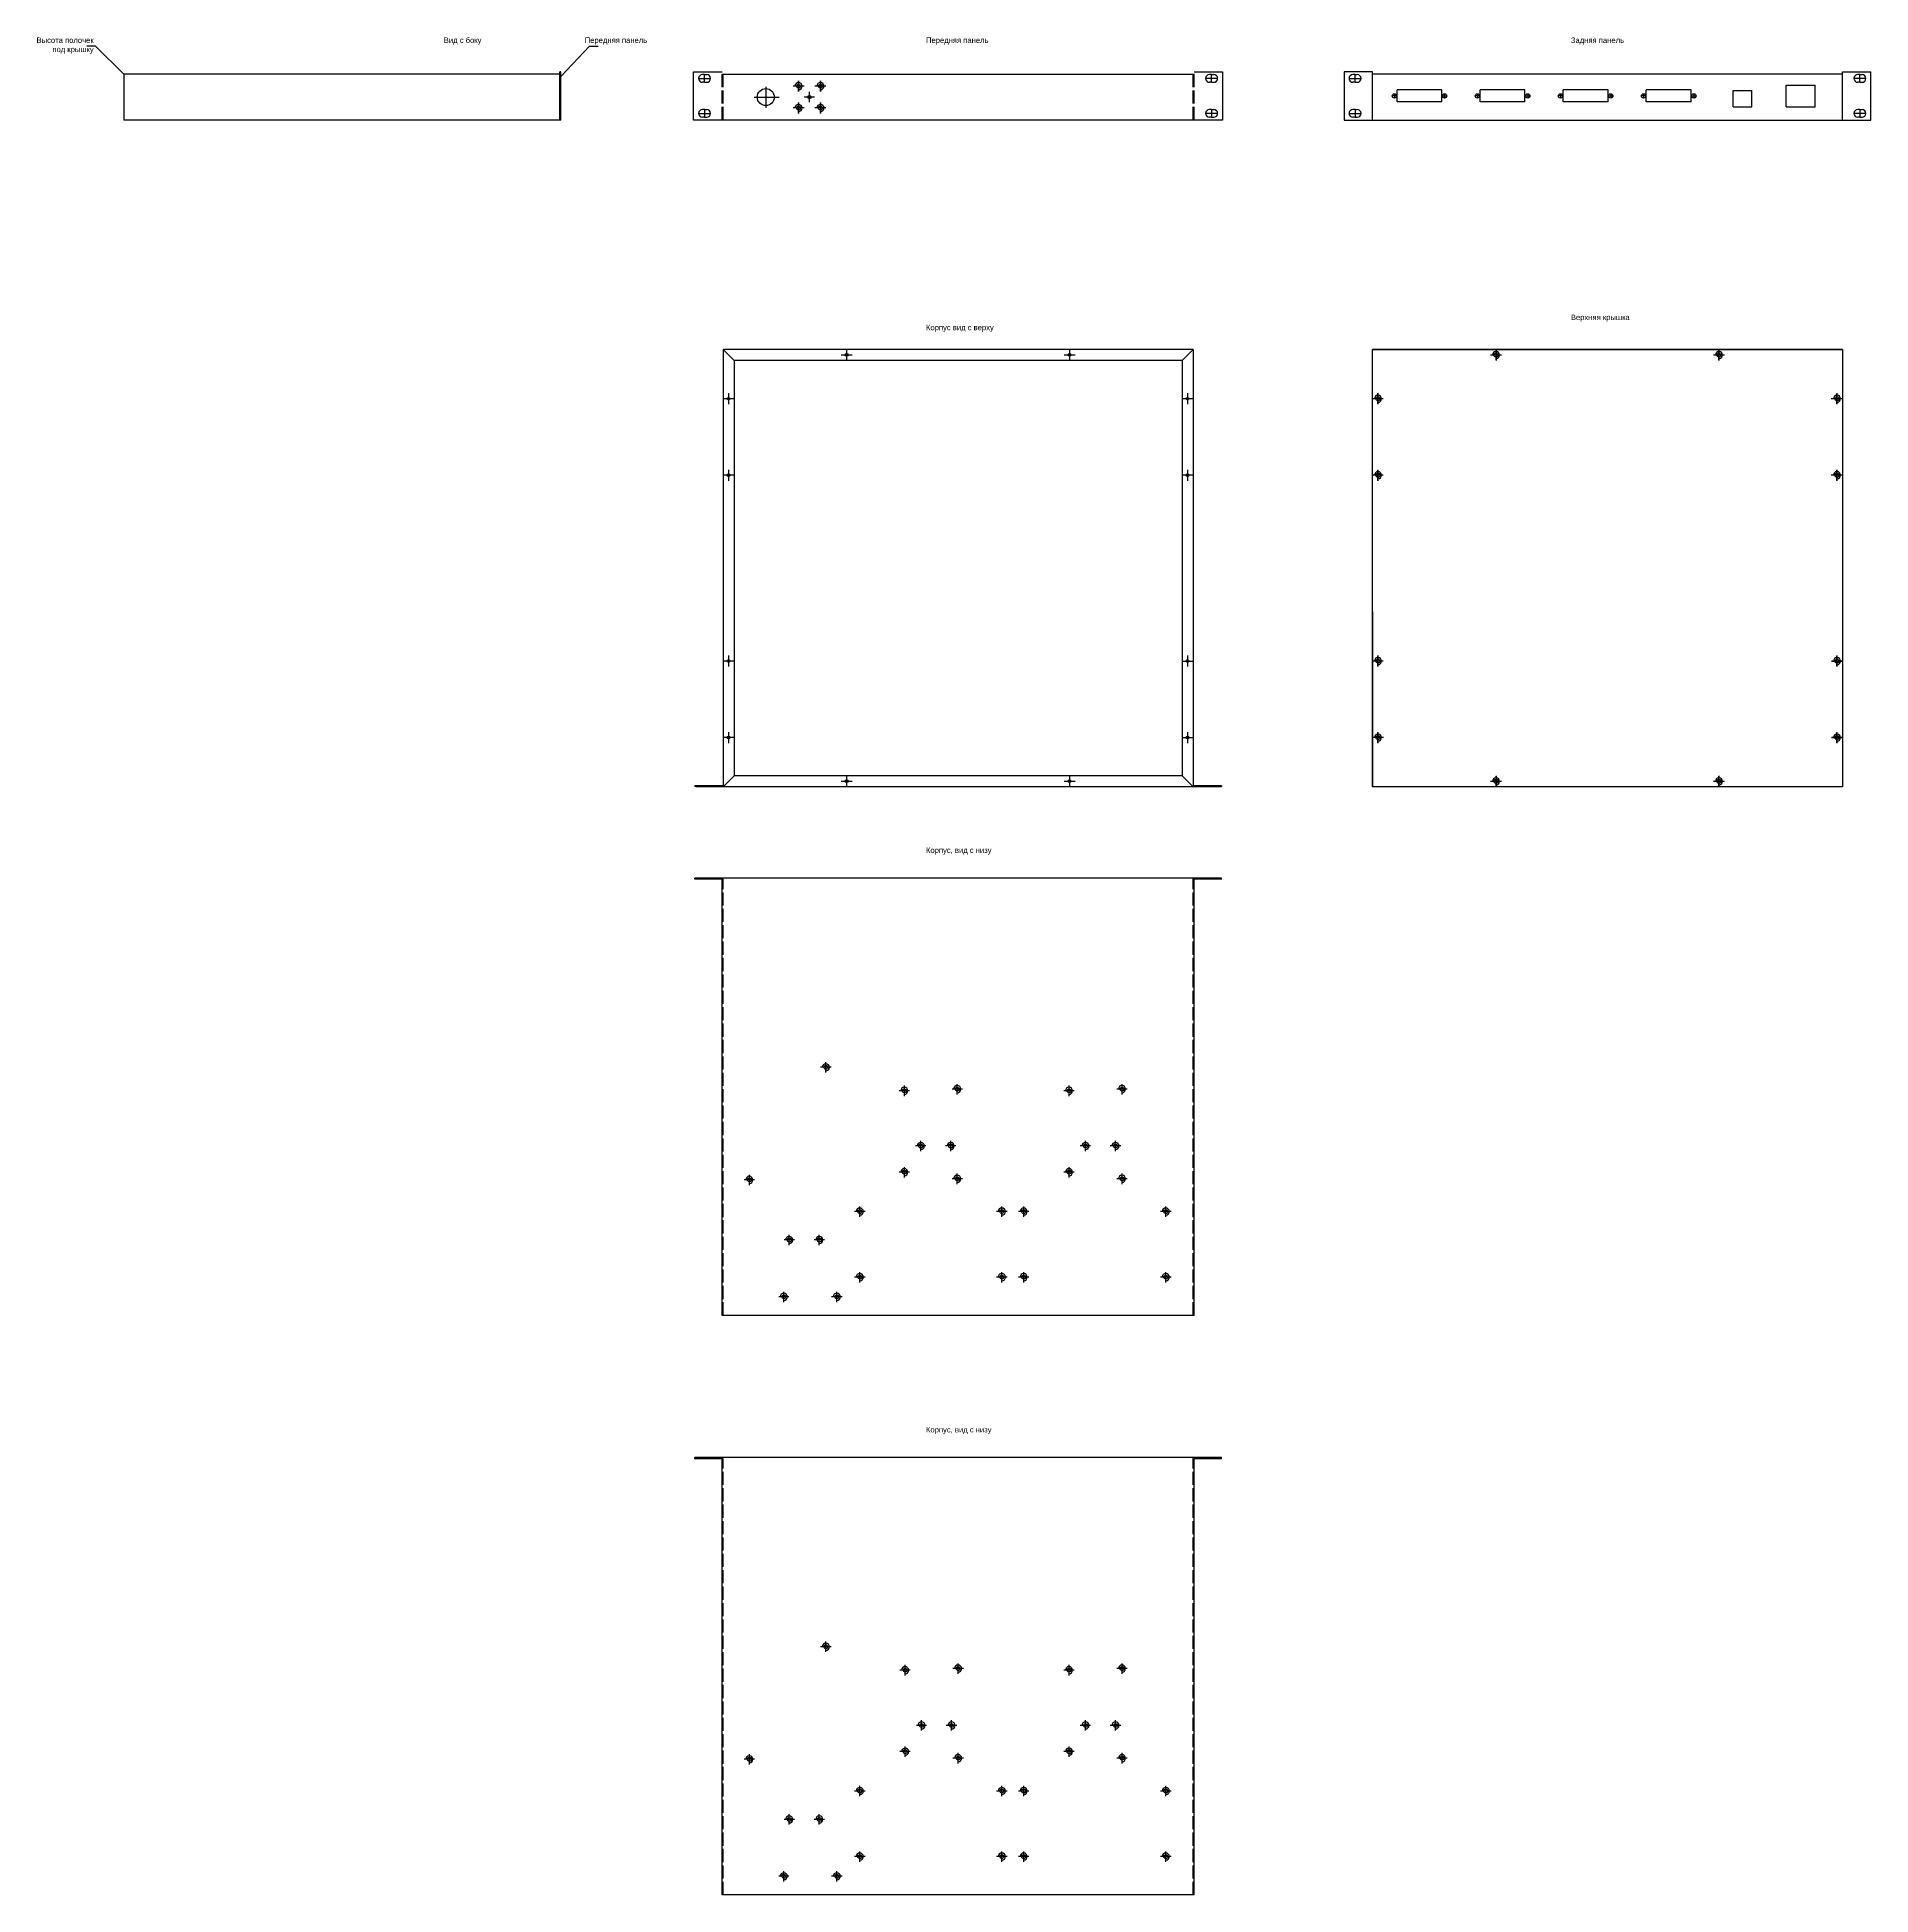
# Model space of a CAD drawing. Header units: millimetres. Extents: x 1397 to 3075, y -623 to 1076.
import ezdxf

# ---------------------------------------------------------------- set-up
doc = ezdxf.new("R2010")
doc.units = ezdxf.units.MM
doc.linetypes.add('ACAD_ISO02W100', pattern=[15, 12, -3])
doc.styles.add('QCADDimTextStyle', font='txt')
doc.styles.add('textstyle11', font='')
doc.styles.add('textstyle12', font='')
doc.styles.add('textstyle13', font='')
doc.styles.add('textstyle14', font='')
doc.styles.add('textstyle15', font='')
doc.styles.add('textstyle16', font='')
doc.styles.add('textstyle17', font='')
doc.styles.add('textstyle19', font='')
doc.styles.add('textstyle21', font='')
doc.styles.get('textstyle11').set_extended_font_data('Arial')
doc.styles.get('textstyle12').set_extended_font_data('Arial')
doc.styles.get('textstyle13').set_extended_font_data('Arial')
doc.styles.get('textstyle14').set_extended_font_data('Arial')
doc.styles.get('textstyle15').set_extended_font_data('Arial')
doc.styles.get('textstyle16').set_extended_font_data('Arial')
doc.styles.get('textstyle17').set_extended_font_data('Arial')
doc.styles.get('textstyle19').set_extended_font_data('Arial')
doc.styles.get('textstyle21').set_extended_font_data('Arial')
doc.dimstyles.new('QCADDimStyle', dxfattribs={"dimtxt": 2.5, "dimasz": 2.5, "dimexe": 1.25, "dimexo": 0.625, "dimtad": 1, "dimtoh": 1, "dimdec": 4, "dimzin": 0, "dimdsep": 46, "dimtxsty": 'QCADDimTextStyle', "dimcen": 0.09, "dimadec": 0, "dimazin": 0, "dimtfac": 1, "dimtdec": 4, "dimtofl": 0, "dimtmove": 0, "dimatfit": 3, "dimfxl": 1, "dimtolj": 1, "dimtzin": 0, "dimarcsym": 0})

# ---------------------------------------------------------------- blocks, each defined once
blk = doc.blocks.new('DB25holl')
for p, q in [((2, 0), (-2, 0)), ((0, 2), (0, -2)), ((43.5, 5.5), (2.5, 5.5)), ((2.5, -5.5), (2.5, 5.5)), ((43.5, -5.5), (43.5, 5.5)), ((46, 2), (46, -2)), ((43.5, -5.5), (2.5, -5.5)), ((44, 0), (48, 0))]:
    blk.add_line(p, q)
for centre in [(0, 0), (46, 0)]:
    blk.add_circle(centre, 2)
blk = doc.blocks.new('PWR_hole')
for p, q in [((-26.5, 20), (0, 20)), ((-26.5, 0), (-26.5, 20)), ((0, 0), (0, 20)), ((-26.5, 0), (0, 0))]:
    blk.add_line(p, q)

msp = doc.modelspace()

# ---------------------------------------------------------------- linework, layer by layer
for p, q in [((1875.6, 1042.5), (1476.6, 1042.5)), ((1476.6, 1042.5), (1476.6, 1000.5)), ((1875.6, 1000.5), (1875.6, 1044.5)), ((1876.6, 1044.5), (1875.6, 1044.5)), ((1876.6, 1000.5), (1876.6, 1044.5)), ((1998, 1000.5), (1998, 1044.5)), ((1998, 1044.5), (2024, 1044.5)), ((2002.5, 1038.5), (2013.5, 1038.5)), ((2008, 1042), (2006, 1042)), ((2008, 1042), (2010, 1042)), ((2008, 1035), (2008, 1042)), ((2024, 1042.5), (2456, 1042.5)), ((2456, 1044.5), (2482, 1044.5)), ((2477.5, 1038.5), (2466.5, 1038.5)), ((2472, 1042), (2470, 1042)), ((2472, 1042), (2474, 1042)), ((2472, 1035), (2472, 1042)), ((2482, 1044.5), (2482, 1000.5)), ((2593.2, 1044.5), (2593.2, 1000.5)), ((2619.2, 1044.5), (2593.2, 1044.5)), ((2597.7, 1038.5), (2608.7, 1038.5)), ((2603.2, 1042), (2601.2, 1042)), ((2603.2, 1042), (2605.2, 1042)), ((2603.2, 1035), (2603.2, 1042)), ((2619.2, 1000.5), (2619.2, 1044.5)), ((3049.2, 1042.5), (2619.2, 1042.5)), ((3049.2, 1000.5), (3049.2, 1044.5)), ((3049.2, 1044.5), (3075.2, 1044.5)), ((3070.7, 1038.5), (3059.7, 1038.5)), ((3065.2, 1042), (3063.2, 1042)), ((3065.2, 1035), (3065.2, 1042)), ((3065.2, 1042), (3067.2, 1042)), ((3075.2, 1000.5), (3075.2, 1044.5)), ((2008, 1035), (2006, 1035)), ((2008, 1035), (2010, 1035)), ((2053.3, 1021.5), (2076.2, 1021.5)), ((2064, 1031), (2064, 1011.6)), ((2099, 1031.5), (2089, 1031.5)), ((2098.7, 1031.5), (2089.2, 1031.5)), ((2095.7, 1031.5), (2092.2, 1031.5)), ((2094, 1036.5), (2094, 1026.5)), ((2094, 1026.7), (2094, 1036.2)), ((2094, 1029.7), (2094, 1033.2)), ((2108.7, 1021.5), (2099.2, 1021.5)), ((2104, 1016.7), (2104, 1026.2)), ((2119, 1031.5), (2109, 1031.5)), ((2118.7, 1031.5), (2109.2, 1031.5)), ((2115.7, 1031.5), (2112.2, 1031.5)), ((2114, 1036.5), (2114, 1026.5)), ((2114, 1026.7), (2114, 1036.2)), ((2114, 1029.7), (2114, 1033.2)), ((2472, 1035), (2470, 1035)), ((2472, 1035), (2474, 1035)), ((2603.2, 1035), (2601.2, 1035)), ((2603.2, 1035), (2605.2, 1035)), ((2949.2, 1027.5), (2966.2, 1027.5)), ((2949.2, 1012.5), (2949.2, 1027.5)), ((2966.2, 1012.5), (2966.2, 1027.5)), ((3065.2, 1035), (3063.2, 1035)), ((3065.2, 1035), (3067.2, 1035)), ((2002.5, 1006.5), (2013.5, 1006.5)), ((2008, 1010), (2006, 1010)), ((2008, 1003), (2006, 1003)), ((2008, 1010), (2008, 1003)), ((2008, 1010), (2010, 1010)), ((2008, 1003), (2010, 1003)), ((2099, 1011.5), (2089, 1011.5)), ((2098.7, 1011.5), (2089.2, 1011.5)), ((2095.7, 1011.5), (2092.2, 1011.5)), ((2094, 1016.5), (2094, 1006.5)), ((2094, 1006.7), (2094, 1016.2)), ((2094, 1009.7), (2094, 1013.2)), ((2119, 1011.5), (2109, 1011.5)), ((2118.7, 1011.5), (2109.2, 1011.5)), ((2115.7, 1011.5), (2112.2, 1011.5)), ((2114, 1016.5), (2114, 1006.5)), ((2114, 1006.7), (2114, 1016.2)), ((2114, 1009.7), (2114, 1013.2)), ((2477.5, 1006.5), (2466.5, 1006.5)), ((2472, 1010), (2470, 1010)), ((2472, 1003), (2470, 1003)), ((2472, 1010), (2472, 1003)), ((2472, 1010), (2474, 1010)), ((2472, 1003), (2474, 1003)), ((2597.7, 1006.5), (2608.7, 1006.5)), ((2603.2, 1010), (2601.2, 1010)), ((2603.2, 1003), (2601.2, 1003)), ((2603.2, 1010), (2605.2, 1010)), ((2603.2, 1010), (2603.2, 1003)), ((2603.2, 1003), (2605.2, 1003)), ((2949.2, 1012.5), (2966.2, 1012.5)), ((3070.7, 1006.5), (3059.7, 1006.5)), ((3065.2, 1010), (3063.2, 1010)), ((3065.2, 1003), (3063.2, 1003)), ((3065.2, 1010), (3065.2, 1003)), ((3065.2, 1010), (3067.2, 1010)), ((3065.2, 1003), (3067.2, 1003)), ((1876.6, 1000.5), (1476.6, 1000.5)), ((2482, 1000.5), (1998, 1000.5)), ((2593.2, 1000.5), (3075.2, 1000.5)), ((2455, 790.5), (2025, 790.5)), ((2025, 790.5), (2025, 390.5)), ((2035, 780.5), (2025, 790.5)), ((2143, 785.5), (2133, 785.5)), ((2138, 790.5), (2138, 780.5)), ((2347, 785.5), (2337, 785.5)), ((2342, 790.5), (2342, 780.5)), ((2445, 780.5), (2455, 790.5)), ((2455, 790.5), (2455, 390.5)), ((3049.2, 790.5), (2619.2, 790.5)), ((2619.2, 790.5), (3049.2, 790.5)), ((2619.2, 390.5), (2619.2, 790.5)), ((2737.2, 785.5), (2727.2, 785.5)), ((2736.9, 785.5), (2727.4, 785.5)), ((2733.9, 785.5), (2730.4, 785.5)), ((2732.2, 790.5), (2732.2, 780.5)), ((2732.2, 780.7), (2732.2, 790.2)), ((2732.2, 783.7), (2732.2, 787.2)), ((2941.2, 785.5), (2931.2, 785.5)), ((2940.9, 785.5), (2931.4, 785.5)), ((2937.9, 785.5), (2934.4, 785.5)), ((2936.2, 790.5), (2936.2, 780.5)), ((2936.2, 780.7), (2936.2, 790.2)), ((2936.2, 783.7), (2936.2, 787.2)), ((3049.2, 790.5), (3049.2, 390.5)), ((2445, 780.5), (2035, 780.5)), ((2035, 780.5), (2035, 400.5)), ((2445, 780.5), (2445, 400.5)), ((2030, 750.5), (2030, 740.5)), ((2450, 750.5), (2450, 740.5)), ((2624.2, 750.5), (2624.2, 740.5)), ((2624.2, 750.5), (2624.2, 740.5)), ((2624.2, 740.8), (2624.2, 750.2)), ((2624.2, 740.8), (2624.2, 750.2)), ((3044.2, 750.5), (3044.2, 740.5)), ((3044.2, 750.5), (3044.2, 740.5)), ((3044.2, 740.8), (3044.2, 750.2)), ((3044.2, 740.8), (3044.2, 750.2)), ((2035, 745.5), (2025, 745.5)), ((2455, 745.5), (2445, 745.5)), ((2628.9, 745.5), (2618.9, 745.5)), ((2628.9, 745.5), (2618.9, 745.5)), ((2628.7, 745.5), (2619.2, 745.5)), ((2628.7, 745.5), (2619.2, 745.5)), ((2625.7, 745.5), (2622.2, 745.5)), ((2625.7, 745.5), (2622.2, 745.5)), ((2624.2, 743.8), (2624.2, 747.2)), ((2624.2, 743.8), (2624.2, 747.2)), ((3048.9, 745.5), (3038.9, 745.5)), ((3048.9, 745.5), (3038.9, 745.5)), ((3048.7, 745.5), (3039.2, 745.5)), ((3048.7, 745.5), (3039.2, 745.5)), ((3045.7, 745.5), (3042.2, 745.5)), ((3045.7, 745.5), (3042.2, 745.5)), ((3044.2, 743.8), (3044.2, 747.2)), ((3044.2, 743.8), (3044.2, 747.2)), ((2030, 680.5), (2030, 670.5)), ((2450, 680.5), (2450, 670.5)), ((2624.2, 680.5), (2624.2, 670.5)), ((2624.2, 680.5), (2624.2, 670.5)), ((2624.2, 670.8), (2624.2, 680.2)), ((2624.2, 670.8), (2624.2, 680.2)), ((3044.2, 680.5), (3044.2, 670.5)), ((3044.2, 680.5), (3044.2, 670.5)), ((3044.2, 670.8), (3044.2, 680.2)), ((3044.2, 670.8), (3044.2, 680.2)), ((2035, 675.5), (2025, 675.5)), ((2455, 675.5), (2445, 675.5)), ((2628.9, 675.5), (2618.9, 675.5)), ((2628.9, 675.5), (2618.9, 675.5)), ((2628.7, 675.5), (2619.2, 675.5)), ((2628.7, 675.5), (2619.2, 675.5)), ((2625.7, 675.5), (2622.2, 675.5)), ((2625.7, 675.5), (2622.2, 675.5)), ((2624.2, 673.8), (2624.2, 677.2)), ((2624.2, 673.8), (2624.2, 677.2)), ((3048.9, 675.5), (3038.9, 675.5)), ((3048.9, 675.5), (3038.9, 675.5)), ((3048.7, 675.5), (3039.2, 675.5)), ((3048.7, 675.5), (3039.2, 675.5)), ((3045.7, 675.5), (3042.2, 675.5)), ((3045.7, 675.5), (3042.2, 675.5)), ((3044.2, 673.8), (3044.2, 677.2)), ((3044.2, 673.8), (3044.2, 677.2)), ((2619.2, 550.5), (2619.2, 390.5)), ((3049.2, 550.5), (3049.2, 390.5)), ((2030, 510.5), (2030, 500.5)), ((2450, 510.5), (2450, 500.5)), ((2624.2, 510.5), (2624.2, 500.5)), ((2624.2, 500.8), (2624.2, 510.2)), ((3044.2, 510.5), (3044.2, 500.5)), ((3044.2, 500.8), (3044.2, 510.2)), ((2035, 505.5), (2025, 505.5)), ((2445, 505.5), (2455, 505.5)), ((2628.9, 505.5), (2618.9, 505.5)), ((2628.7, 505.5), (2619.2, 505.5)), ((2625.7, 505.5), (2622.2, 505.5)), ((2624.2, 503.8), (2624.2, 507.2)), ((3039.2, 505.5), (3049.2, 505.5)), ((3048.9, 505.5), (3039.4, 505.5)), ((3045.9, 505.5), (3042.4, 505.5)), ((3044.2, 503.8), (3044.2, 507.2)), ((2035, 435.5), (2025, 435.5)), ((2030, 440.5), (2030, 430.5)), ((2445, 435.5), (2455, 435.5)), ((2450, 440.5), (2450, 430.5)), ((2629.2, 435.5), (2619.2, 435.5)), ((2628.9, 435.5), (2619.4, 435.5)), ((2625.9, 435.5), (2622.4, 435.5)), ((2624.2, 440.5), (2624.2, 430.5)), ((2624.2, 430.8), (2624.2, 440.2)), ((2624.2, 433.8), (2624.2, 437.2)), ((3039.2, 435.5), (3049.2, 435.5)), ((3048.9, 435.5), (3039.4, 435.5)), ((3045.9, 435.5), (3042.4, 435.5)), ((3044.2, 440.5), (3044.2, 430.5)), ((3044.2, 430.8), (3044.2, 440.2)), ((3044.2, 433.8), (3044.2, 437.2)), ((2025, 391.5), (1999, 391.5)), ((1999, 391.5), (1999, 390.5)), ((2035, 400.5), (2025, 390.5)), ((2445, 400.5), (2035, 400.5)), ((2143, 395.5), (2133, 395.5)), ((2138, 400.5), (2138, 390.5)), ((2347, 395.5), (2337, 395.5)), ((2342, 400.5), (2342, 390.5)), ((2445, 400.5), (2455, 390.5)), ((2481, 391.5), (2455, 391.5)), ((2481, 391.5), (2481, 390.5)), ((2737.2, 395.5), (2727.2, 395.5)), ((2736.9, 395.5), (2727.4, 395.5)), ((2733.9, 395.5), (2730.4, 395.5)), ((2732.2, 400.5), (2732.2, 390.5)), ((2732.2, 390.7), (2732.2, 400.2)), ((2732.2, 393.7), (2732.2, 397.2)), ((2941.2, 395.5), (2931.2, 395.5)), ((2940.9, 395.5), (2931.4, 395.5)), ((2937.9, 395.5), (2934.4, 395.5)), ((2936.2, 400.5), (2936.2, 390.5)), ((2936.2, 390.7), (2936.2, 400.2)), ((2936.2, 393.7), (2936.2, 397.2)), ((2481, 390.5), (2000, 390.5)), ((3049.2, 390.5), (2619.2, 390.5)), ((2481, 306.9), (1999, 306.9)), ((1999, 305.9), (1999, 306.9)), ((2481, 305.9), (2481, 306.9)), ((2025, 305.9), (1999, 305.9)), ((2024, -93.1), (2024, 305.9)), ((2481, 305.9), (2456, 305.9)), ((2456, -93.1), (2456, 305.9)), ((2119, 129.1), (2119, 138.6)), ((2123.8, 133.9), (2114.2, 133.9)), ((2195.5, 112.4), (2186, 112.4)), ((2190.8, 107.6), (2190.8, 117.1)), ((2244, 113.9), (2234.5, 113.9)), ((2239.2, 109.1), (2239.2, 118.6)), ((2346.2, 112.4), (2336.8, 112.4)), ((2341.5, 107.6), (2341.5, 117.1)), ((2394.8, 113.9), (2385.2, 113.9)), ((2390, 109.1), (2390, 118.6)), ((2210.5, 61.9), (2201, 61.9)), ((2205.8, 57.1), (2205.8, 66.6)), ((2238, 61.9), (2228.5, 61.9)), ((2233.2, 57.1), (2233.2, 66.6)), ((2361.2, 61.9), (2351.8, 61.9)), ((2356.5, 57.1), (2356.5, 66.6)), ((2388.8, 61.9), (2379.2, 61.9)), ((2384, 57.1), (2384, 66.6)), ((2049, 26.1), (2049, 35.6)), ((2195.5, 37.9), (2186, 37.9)), ((2190.8, 33.1), (2190.8, 42.6)), ((2239.2, 27.1), (2239.2, 36.6)), ((2346.2, 37.9), (2336.8, 37.9)), ((2341.5, 33.1), (2341.5, 42.6)), ((2390, 27.1), (2390, 36.6)), ((2053.8, 30.9), (2044.2, 30.9)), ((2244, 31.9), (2234.5, 31.9)), ((2394.8, 31.9), (2385.2, 31.9)), ((2154.8, 1.9), (2145.2, 1.9)), ((2150, -2.9), (2150, 6.6)), ((2284.8, 1.9), (2275.2, 1.9)), ((2280, -2.9), (2280, 6.6)), ((2304.8, 1.9), (2295.2, 1.9)), ((2300, -2.9), (2300, 6.6)), ((2434.8, 1.9), (2425.2, 1.9)), ((2430, -2.9), (2430, 6.6)), ((2090.2, -24.1), (2080.8, -24.1)), ((2085.5, -28.9), (2085.5, -19.4)), ((2117.8, -24.1), (2108.2, -24.1)), ((2113, -28.9), (2113, -19.4)), ((2154.8, -58.1), (2145.2, -58.1)), ((2150, -62.9), (2150, -53.4)), ((2284.8, -58.1), (2275.2, -58.1)), ((2280, -62.9), (2280, -53.4)), ((2304.8, -58.1), (2295.2, -58.1)), ((2300, -62.9), (2300, -53.4)), ((2434.8, -58.1), (2425.2, -58.1)), ((2430, -62.9), (2430, -53.4)), ((2085.2, -76.1), (2075.8, -76.1)), ((2080.5, -80.9), (2080.5, -71.4)), ((2133.8, -76.1), (2124.2, -76.1)), ((2129, -80.9), (2129, -71.4)), ((2456, -93.1), (2024, -93.1)), ((2481, -223.2), (1999, -223.2)), ((1999, -224.2), (1999, -223.2)), ((2025, -224.2), (1999, -224.2)), ((2024, -623.2), (2024, -224.2)), ((2481, -224.2), (2456, -224.2)), ((2456, -623.2), (2456, -224.2)), ((2481, -224.2), (2481, -223.2)), ((2123.8, -396.2), (2114.2, -396.2)), ((2119, -400.9), (2119, -391.4)), ((2196.2, -417.7), (2186.8, -417.7)), ((2191.5, -422.4), (2191.5, -412.9)), ((2244.8, -416.2), (2235.2, -416.2)), ((2240, -420.9), (2240, -411.4)), ((2346.2, -417.7), (2336.8, -417.7)), ((2341.5, -422.4), (2341.5, -412.9)), ((2394.8, -416.2), (2385.2, -416.2)), ((2390, -420.9), (2390, -411.4)), ((2211.2, -468.2), (2201.8, -468.2)), ((2206.5, -472.9), (2206.5, -463.4)), ((2238.8, -468.2), (2229.2, -468.2)), ((2234, -472.9), (2234, -463.4)), ((2361.2, -468.2), (2351.8, -468.2)), ((2356.5, -472.9), (2356.5, -463.4)), ((2388.8, -468.2), (2379.2, -468.2)), ((2384, -472.9), (2384, -463.4)), ((2196.2, -492.2), (2186.8, -492.2)), ((2191.5, -496.9), (2191.5, -487.4)), ((2346.2, -492.2), (2336.8, -492.2)), ((2341.5, -496.9), (2341.5, -487.4)), ((2053.8, -499.2), (2044.2, -499.2)), ((2049, -503.9), (2049, -494.4)), ((2244.8, -498.2), (2235.2, -498.2)), ((2240, -502.9), (2240, -493.4)), ((2394.8, -498.2), (2385.2, -498.2)), ((2390, -502.9), (2390, -493.4)), ((2150, -532.9), (2150, -523.4)), ((2280, -532.9), (2280, -523.4)), ((2300, -532.9), (2300, -523.4)), ((2430, -532.9), (2430, -523.4)), ((2154.8, -528.2), (2145.2, -528.2)), ((2284.8, -528.2), (2275.2, -528.2)), ((2304.8, -528.2), (2295.2, -528.2)), ((2434.8, -528.2), (2425.2, -528.2)), ((2090.2, -554.2), (2080.8, -554.2)), ((2085.5, -558.9), (2085.5, -549.4)), ((2117.8, -554.2), (2108.2, -554.2)), ((2113, -558.9), (2113, -549.4)), ((2154.8, -588.2), (2145.2, -588.2)), ((2150, -592.9), (2150, -583.4)), ((2284.8, -588.2), (2275.2, -588.2)), ((2280, -592.9), (2280, -583.4)), ((2304.8, -588.2), (2295.2, -588.2)), ((2300, -592.9), (2300, -583.4)), ((2434.8, -588.2), (2425.2, -588.2)), ((2430, -592.9), (2430, -583.4)), ((2085.2, -606.2), (2075.8, -606.2)), ((2080.5, -610.9), (2080.5, -601.4)), ((2133.8, -606.2), (2124.2, -606.2)), ((2129, -610.9), (2129, -601.4)), ((2456, -623.2), (2024, -623.2))]:
    msp.add_line(p, q)
at = {"linetype": 'ACAD_ISO02W100'}
for p, q in [((2024, 1000.5), (2024, 1044.5)), ((2025, 1000.5), (2025, 1042.5)), ((2455, 1000.5), (2455, 1042.5)), ((2456, 1000.5), (2456, 1044.5)), ((2455, -93.1), (2455, 306.9)), ((2025, -93.1), (2025, 305.9)), ((2025, -623.2), (2025, -224.2)), ((2455, -623.2), (2455, -223.2))]:
    msp.add_line(p, q, dxfattribs=at)
for centre, radius in [((2064, 1021.5), 7.75), ((2094, 1031.5), 1.75), ((2104, 1021.5), 1.5), ((2114, 1031.5), 1.75), ((2094, 1011.5), 1.75), ((2114, 1011.5), 1.75), ((2138, 785.6), 1.25), ((2342, 785.6), 1.25), ((2732.2, 785.5), 1.75), ((2936.2, 785.5), 1.75), ((2030, 745.6), 1.25), ((2450, 745.6), 1.25), ((2624.2, 745.5), 1.75), ((2624.2, 745.5), 1.75), ((3044.2, 745.5), 1.75), ((3044.2, 745.5), 1.75), ((2030, 675.6), 1.25), ((2450, 675.6), 1.25), ((2624.2, 675.5), 1.75), ((2624.2, 675.5), 1.75), ((3044.2, 675.5), 1.75), ((3044.2, 675.5), 1.75), ((2030, 505.6), 1.25), ((2450, 505.6), 1.25), ((2624.2, 505.5), 1.75), ((3044.2, 505.5), 1.75), ((2030, 435.5), 1.25), ((2450, 435.6), 1.25), ((2624.2, 435.5), 1.75), ((3044.2, 435.5), 1.75), ((2138, 395.6), 1.25), ((2342, 395.6), 1.25), ((2732.2, 395.5), 1.75), ((2936.2, 395.5), 1.75), ((2119, 133.9), 1.75), ((2190.8, 112.4), 1.75), ((2239.2, 113.9), 1.75), ((2341.5, 112.4), 1.75), ((2390, 113.9), 1.75), ((2205.8, 61.9), 1.75), ((2233.2, 61.9), 1.75), ((2356.5, 61.9), 1.75), ((2384, 61.9), 1.75), ((2190.8, 37.9), 1.75), ((2341.5, 37.9), 1.75), ((2049, 30.9), 1.75), ((2239.2, 31.9), 1.75), ((2390, 31.9), 1.75), ((2150, 1.9), 1.75), ((2280, 1.9), 1.75), ((2300, 1.9), 1.75), ((2430, 1.9), 1.75), ((2085.5, -24.1), 1.75), ((2113, -24.1), 1.75), ((2150, -58.1), 1.75), ((2280, -58.1), 1.75), ((2300, -58.1), 1.75), ((2430, -58.1), 1.75), ((2080.5, -76.1), 1.75), ((2129, -76.1), 1.75), ((2119, -396.2), 1.75), ((2191.5, -417.7), 1.75), ((2240, -416.2), 1.75), ((2341.5, -417.7), 1.75), ((2390, -416.2), 1.75), ((2206.5, -468.2), 1.75), ((2234, -468.2), 1.75), ((2356.5, -468.2), 1.75), ((2384, -468.2), 1.75), ((2191.5, -492.2), 1.75), ((2341.5, -492.2), 1.75), ((2049, -499.2), 1.75), ((2240, -498.2), 1.75), ((2390, -498.2), 1.75), ((2150, -528.2), 1.75), ((2280, -528.2), 1.75), ((2300, -528.2), 1.75), ((2430, -528.2), 1.75), ((2085.5, -554.2), 1.75), ((2113, -554.2), 1.75), ((2150, -588.2), 1.75), ((2280, -588.2), 1.75), ((2300, -588.2), 1.75), ((2430, -588.2), 1.75), ((2080.5, -606.2), 1.75), ((2129, -606.2), 1.75)]:
    msp.add_circle(centre, radius)
for centre, radius, start, end in [((2006, 1038.5), 3.5, 90, 270), ((2010, 1038.5), 3.5, 270, 90), ((2470, 1038.5), 3.5, 90, 270), ((2474, 1038.5), 3.5, 270, 90), ((2601.2, 1038.5), 3.5, 90, 270), ((2605.2, 1038.5), 3.5, 270, 90), ((3063.2, 1038.5), 3.5, 90, 270), ((3067.2, 1038.5), 3.5, 270, 90), ((2094, 1031.5), 3.25, 270, 180), ((2114, 1031.5), 3.25, 270, 180), ((2006, 1006.5), 3.5, 90, 270), ((2010, 1006.5), 3.5, 270, 90), ((2094, 1011.5), 3.25, 270, 180), ((2114, 1011.5), 3.25, 270, 180), ((2470, 1006.5), 3.5, 90, 270), ((2474, 1006.5), 3.5, 270, 90), ((2601.2, 1006.5), 3.5, 90, 270), ((2605.2, 1006.5), 3.5, 270, 90), ((3063.2, 1006.5), 3.5, 90, 270), ((3067.2, 1006.5), 3.5, 270, 90), ((2732.2, 785.5), 3.25, 270, 180), ((2936.2, 785.5), 3.25, 270, 180), ((2624.2, 745.5), 3.25, 270, 180), ((2624.2, 745.5), 3.25, 270, 180), ((3044.2, 745.5), 3.25, 270, 180), ((3044.2, 745.5), 3.25, 270, 180), ((2624.2, 675.5), 3.25, 270, 180), ((2624.2, 675.5), 3.25, 270, 180), ((3044.2, 675.5), 3.25, 270, 180), ((3044.2, 675.5), 3.25, 270, 180), ((2624.2, 505.5), 3.25, 270, 180), ((3044.2, 505.5), 3.25, 270, 180), ((2624.2, 435.5), 3.25, 270, 180), ((3044.2, 435.5), 3.25, 270, 180), ((2732.2, 395.5), 3.25, 270, 180), ((2936.2, 395.5), 3.25, 270, 180), ((2119, 133.9), 3.25, 270, 180), ((2190.8, 112.4), 3.25, 270, 180), ((2239.2, 113.9), 3.25, 270, 180), ((2341.5, 112.4), 3.25, 270, 180), ((2390, 113.9), 3.25, 270, 180), ((2205.8, 61.9), 3.25, 270, 180), ((2233.2, 61.9), 3.25, 270, 180), ((2356.5, 61.9), 3.25, 270, 180), ((2384, 61.9), 3.25, 270, 180), ((2049, 30.9), 3.25, 270, 180), ((2190.8, 37.9), 3.25, 270, 180), ((2239.2, 31.9), 3.25, 270, 180), ((2341.5, 37.9), 3.25, 270, 180), ((2390, 31.9), 3.25, 270, 180), ((2150, 1.9), 3.25, 270, 180), ((2280, 1.9), 3.25, 270, 180), ((2300, 1.9), 3.25, 270, 180), ((2430, 1.9), 3.25, 270, 180), ((2085.5, -24.1), 3.25, 270, 180), ((2113, -24.1), 3.25, 270, 180), ((2150, -58.1), 3.25, 270, 180), ((2280, -58.1), 3.25, 270, 180), ((2300, -58.1), 3.25, 270, 180), ((2430, -58.1), 3.25, 270, 180), ((2080.5, -76.1), 3.25, 270, 180), ((2129, -76.1), 3.25, 270, 180), ((2119, -396.2), 3.25, 270, 180), ((2191.5, -417.7), 3.25, 270, 180), ((2240, -416.2), 3.25, 270, 180), ((2341.5, -417.7), 3.25, 270, 180), ((2390, -416.2), 3.25, 270, 180), ((2206.5, -468.2), 3.25, 270, 180), ((2234, -468.2), 3.25, 270, 180), ((2356.5, -468.2), 3.25, 270, 180), ((2384, -468.2), 3.25, 270, 180), ((2191.5, -492.2), 3.25, 270, 180), ((2341.5, -492.2), 3.25, 270, 180), ((2049, -499.2), 3.25, 270, 180), ((2240, -498.2), 3.25, 270, 180), ((2390, -498.2), 3.25, 270, 180), ((2150, -528.2), 3.25, 270, 180), ((2280, -528.2), 3.25, 270, 180), ((2300, -528.2), 3.25, 270, 180), ((2430, -528.2), 3.25, 270, 180), ((2085.5, -554.2), 3.25, 270, 180), ((2113, -554.2), 3.25, 270, 180), ((2150, -588.2), 3.25, 270, 180), ((2280, -588.2), 3.25, 270, 180), ((2300, -588.2), 3.25, 270, 180), ((2430, -588.2), 3.25, 270, 180), ((2080.5, -606.2), 3.25, 270, 180), ((2129, -606.2), 3.25, 270, 180)]:
    msp.add_arc(centre, radius, start, end)

# ---------------------------------------------------------------- block references
for name, p in [('DB25holl', (2639.2, 1022.5)), ('DB25holl', (2715.2, 1022.5)), ('DB25holl', (2791.2, 1022.5)), ('DB25holl', (2867.2, 1022.5)), ('PWR_hole', (3024.2, 1012.5))]:
    msp.add_blockref(name, p)

# ---------------------------------------------------------------- texts
at = {"char_height": 5}
for s, insert, width, attachment_point, style in [('Высота полочек под крышку ', (1449, 1076), 57.183, 3, 'textstyle19'), ('Вид с боку', (1769.4, 1076), 57.183, 1, 'textstyle16'), ('Передняя панель', (1898.3, 1076), 57.183, 1, 'textstyle17'), ('Передняя панель', (2210.6, 1076), 57.183, 1, 'textstyle13'), ('Задняя панель', (2800.7, 1076), 57.183, 1, 'textstyle11'), ('Верхняя крышка', (2800.7, 822.5), 57.183, 1, 'textstyle12'), ('Корпус вид с верху', (2210.6, 813.2), 88.616, 1, 'textstyle14'), ('Корпус, вид с низу', (2210.6, 335), 82.644, 1, 'textstyle15'), ('Корпус, вид с низу', (2210.6, -195.1), 82.644, 1, 'textstyle21')]:
    msp.add_mtext(s, dxfattribs=dict(at, insert=insert, width=width, attachment_point=attachment_point, style=style))

# ---------------------------------------------------------------- leaders
for points in [[(1476.6, 1042.5), (1450.6, 1068.1), (1442.6, 1068.1)], [(1876.9, 1040.7), (1902.6, 1068.1), (1910.6, 1068.1)]]:
    msp.add_leader(points, dimstyle='QCADDimStyle')

doc.saveas('drawing.dxf')
